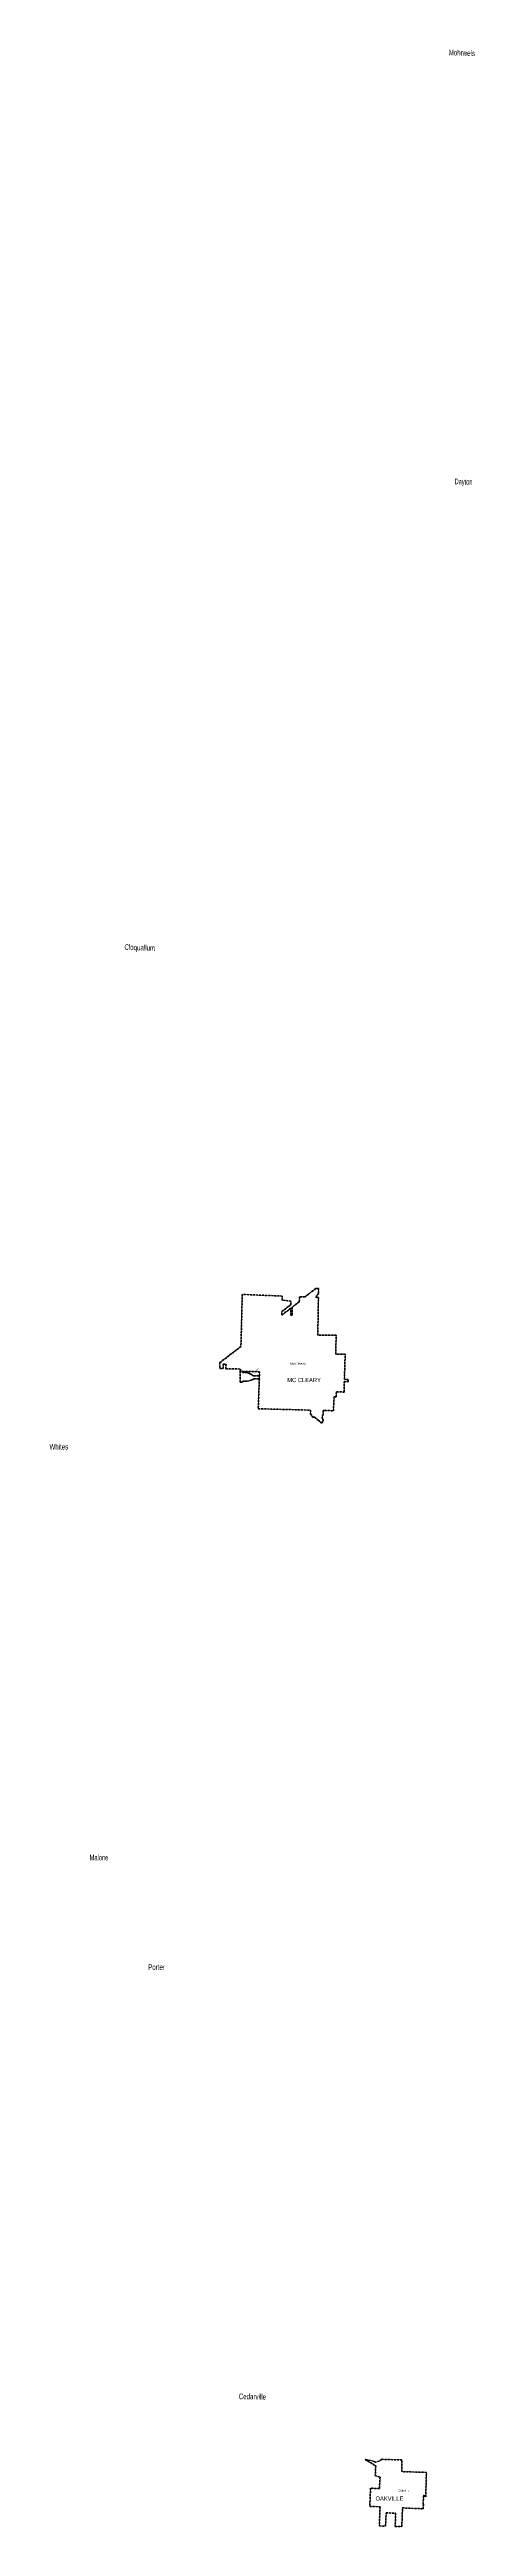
# Model space of a CAD drawing. Header units: feet. Extents: x -903180 to 1023491, y -707744 to 564635.
# Drawn here: x -585836 to -556093, y -237453 to -62169 of the extents above; entities that cross this region are included whole.
import ezdxf

# ---------------------------------------------------------------- set-up
doc = ezdxf.new("R2010")
doc.units = ezdxf.units.FT
doc.header["$LTSCALE"] = 80
doc.linetypes.add('SHORT_DASHED', pattern=[2.7, 1.5, -1.2])
doc.layers.add('13', color=7, linetype='SHORT_DASHED', lineweight=40)
doc.layers.add('58', color=7, linetype='Continuous', lineweight=13)
for name, color, linetype in [('14', 7, 'Continuous'), ('16', 7, 'Continuous'), ('36', 7, 'Continuous')]:
    doc.layers.add(name, color=color, linetype=linetype)

msp = doc.modelspace()

# ---------------------------------------------------------------- linework, layer by layer
at = {"layer": '13'}
msp.add_line((-572321.75, -155698.96), (-572343.72, -156473.21), dxfattribs=at)
for points in [[(-568643.37, -151164.8), (-568653.3, -151731.16), (-568755.24, -151727.1), (-568746.99, -151244.35), (-569346.03, -151700.61), (-569393.45, -151699.46), (-569394.26, -151485.49), (-568746.56, -150991.76), (-568748.38, -150739.06), (-569364.13, -150665.51), (-569354.4, -150379.96), (-572181.79, -150265.45), (-572278.44, -153954.38), (-573767.44, -155091.96), (-573778.52, -155515.73), (-573544.52, -155519.3), (-573536.03, -155194.38), (-573336.05, -155197.43), (-573344.54, -155522.35), (-572320.36, -155546.68), (-572321.54, -155623.49), (-572321.75, -155698.96)], [(-567791.15, -158444.13), (-567356.23, -158456.23), (-567362.95, -158725.52), (-567179.58, -158942.31), (-567070.95, -158945.23), (-566816.04, -159172.4), (-566539.55, -159371.42), (-566498.09, -159273.06), (-566465.47, -159178.72), (-566479.7, -159053.4), (-566524.73, -159052.47), (-566509.54, -158802.73), (-566464.52, -158803.66), (-566444.78, -158479), (-566383.95, -158480.26), (-566368.95, -158480.57), (-566343.95, -158481.28), (-565729.35, -158498.71), (-565685.17, -157535.34), (-565684.26, -157515.34), (-565664.3, -157515.52), (-565534.42, -157516.68), (-565519.38, -157186.8), (-565518.47, -157166.82), (-565498.47, -157167), (-564978.02, -157171.64), (-564956.74, -156458.25), (-564956.14, -156438.26), (-564936.68, -156438.81), (-564681.16, -156445.98), (-564676.52, -156290.05), (-564931.93, -156282.88), (-564951.49, -156282.33), (-564950.89, -156262.32), (-564898.47, -154504.75), (-565563.17, -154497.11), (-565540.25, -153160.06), (-566836.24, -153147.64), (-566793.5, -150484.86), (-566967.56, -150478.79), (-566792.03, -150187.95), (-566787.05, -149843.69), (-566940.14, -149838.02), (-566959.6, -149837.3), (-566980.14, -149853.06), (-567753.53, -150446.3), (-568135.07, -150431.5), (-568144.83, -150760.11), (-568145.46, -150781.4), (-568165.42, -150796.78), (-568643.37, -151164.8)], [(-572343.72, -156473.21), (-572143.81, -156479.44), (-572141.68, -156404.47), (-571988.19, -156407.76), (-571822.92, -156397.74), (-571657.64, -156367.67), (-571554.97, -156332.6), (-571444.79, -156279.98), (-571377.13, -156231.67), (-570973.66, -156230.27), (-571051.15, -158355.28), (-567791.15, -158444.13)]]:
    msp.add_lwpolyline(points, dxfattribs=at)
for points in [[(-570966.79, -156030.37), (-570955.81, -155740.86), (-572171, -155706.21), (-572168.49, -155781.37), (-571975.67, -155791.39), (-571883.02, -155798.91), (-571787.86, -155818.96), (-571712.74, -155846.52), (-571627.59, -155874.08), (-571539.95, -155926.69), (-571519.69, -155937.38), (-571467.33, -155976.81), (-571411.68, -156015.65), (-571370.67, -156031.93)], [(-560884.67, -237453.31), (-560838.69, -236138.08), (-559378.27, -236202.18), (-559372.05, -235978.24), (-559342.68, -235978.59), (-559339.22, -235868), (-559370.09, -235866.42), (-559351.67, -235248.36), (-559195.46, -235349.21), (-559145.32, -233624.43), (-560890.95, -233574.96), (-560884.41, -232749.32), (-562288.11, -232700.18), (-562492.04, -232836.14), (-562757.45, -232896.96), (-562895.69, -232830.61), (-563484.58, -232714.49), (-562734.64, -233162.66), (-562766.92, -233844.42), (-562429.55, -233964.59), (-562469.18, -234753.17), (-562470.18, -234773.17), (-562490.25, -234772.17), (-563098.48, -234741.79), (-563157.48, -236030.61), (-562428.97, -236065.17), (-562474.6, -237419.88), (-562037.77, -237433.7), (-561997.42, -236488.7), (-561326.6, -236515.97), (-561351.76, -237447.18)]]:
    msp.add_lwpolyline(points, close=True, dxfattribs=at)
at = {"layer": '58'}
for points in [[(-566539.55, -159371.42), (-566816.04, -159172.4), (-567053.68, -158960.62), (-567070.95, -158945.23), (-567093.68, -158944.62), (-567179.58, -158942.31), (-567362.95, -158725.52), (-567356.23, -158456.23), (-571051.15, -158355.28), (-570955.81, -155740.86), (-572321.75, -155698.96), (-572320.36, -155546.68), (-573344.54, -155522.35), (-573336.05, -155197.43), (-573536.03, -155194.38), (-573544.52, -155519.3), (-573778.52, -155515.73), (-573767.44, -155091.96), (-572278.44, -153954.38), (-572181.79, -150265.45), (-569354.4, -150379.96), (-569364.13, -150665.51), (-568748.38, -150739.06), (-568746.56, -150991.76), (-569394.26, -151485.49), (-569393.45, -151699.46), (-569346.03, -151700.61), (-568746.99, -151244.35), (-568755.24, -151727.1), (-568653.3, -151731.16), (-568643.37, -151164.8), (-568165.42, -150796.78), (-568145.46, -150781.4), (-568144.83, -150760.11), (-568135.07, -150431.5), (-567753.53, -150446.3), (-566980.14, -149853.06), (-566959.6, -149837.3), (-566940.14, -149838.02), (-566787.05, -149843.69), (-566792.03, -150187.95), (-566967.56, -150478.79), (-566793.5, -150484.86), (-566836.24, -153147.64), (-565540.25, -153160.06), (-565563.17, -154497.11), (-564898.47, -154504.75), (-564950.89, -156262.32), (-564951.49, -156282.33), (-564931.93, -156282.88), (-564676.52, -156290.05), (-564681.16, -156445.98), (-564936.68, -156438.81), (-564956.14, -156438.26), (-564956.74, -156458.25), (-564978.02, -157171.64), (-565498.47, -157167), (-565518.47, -157166.82), (-565519.38, -157186.8), (-565534.42, -157516.68), (-565664.3, -157515.52), (-565684.26, -157515.34), (-565685.17, -157535.34), (-565729.35, -158498.71), (-566343.95, -158481.28), (-566368.95, -158480.57), (-566383.95, -158480.26), (-566444.78, -158479), (-566464.52, -158803.66), (-566509.54, -158802.73), (-566524.73, -159052.47), (-566479.7, -159053.4), (-566465.47, -159178.72), (-566498.09, -159273.06)], [(-572343.72, -156473.21), (-572321.75, -155698.96), (-572171, -155706.21), (-572168.49, -155781.37), (-571975.67, -155791.39), (-571883.02, -155798.91), (-571787.86, -155818.96), (-571712.74, -155846.52), (-571627.59, -155874.08), (-571539.95, -155926.69), (-571467.33, -155976.81), (-571411.68, -156015.65), (-571370.67, -156031.93), (-570966.79, -156030.37), (-570973.66, -156230.27), (-571377.13, -156231.67), (-571396.02, -156245.92), (-571444.79, -156279.98), (-571554.97, -156332.6), (-571657.64, -156367.67), (-571822.92, -156397.74), (-571988.19, -156407.76), (-572141.68, -156404.47), (-572143.81, -156479.44)], [(-560884.67, -237453.31), (-560838.69, -236138.08), (-559378.27, -236202.18), (-559372.05, -235978.24), (-559342.68, -235978.59), (-559339.22, -235868), (-559370.09, -235866.42), (-559351.67, -235248.36), (-559195.46, -235349.21), (-559145.32, -233624.43), (-560890.95, -233574.96), (-560884.41, -232749.32), (-562288.11, -232700.18), (-562492.04, -232836.14), (-562757.45, -232896.96), (-562895.69, -232830.61), (-563484.58, -232714.49), (-562734.64, -233162.66), (-562766.92, -233844.42), (-562429.55, -233964.59), (-562469.18, -234753.17), (-562470.18, -234773.17), (-562490.25, -234772.17), (-563098.48, -234741.79), (-563157.48, -236030.61), (-562428.97, -236065.17), (-562474.6, -237419.88), (-562037.77, -237433.7), (-561997.42, -236488.7), (-561326.6, -236515.97), (-561351.76, -237447.18)]]:
    msp.add_lwpolyline(points, close=True, dxfattribs=at)

# ---------------------------------------------------------------- texts
at = {"layer": '14', "width": 0.85}
for s, p in [('MC CLEARY', (-568998.04, -156472.7)), ('OAKVILLE', (-562746.93, -235626.86))]:
    msp.add_text(s, height=300, dxfattribs=at).set_placement(p)
at = {"layer": '16'}
for s, rotation, width, p in [('Mohrweis', 358.108, 0.65, (-557571.78, -62572.91)), ('Dayton', 358.108, 0.6, (-557154.95, -92929.08)), ('Cloquallum', 358.108, 0.65, (-580533.19, -125882.31)), ('Cedarville', 359, 0.65, (-572434.83, -228446.63))]:
    msp.add_text(s, height=400, rotation=rotation, dxfattribs=dict(at, width=width)).set_placement(p)
for s, width, p in [('Whites', 0.65, (-585837.31, -161244.52)), ('Malone', 0.6, (-582990.36, -190315.58)), ('Porter', 0.65, (-578846.62, -198067.87))]:
    msp.add_text(s, height=400, dxfattribs=dict(at, width=width)).set_placement(p)
at = {"layer": '36', "width": 1.35}
msp.add_text('Uninc.', height=113, rotation=45, dxfattribs=at).set_placement((-571344.35, -155878))
at = {"layer": '36'}
for s, width, p in [('McCleary', 1.25, (-568800.61, -155245.46)), ('Oakville', 1.05, (-561132.67, -234985.14))]:
    msp.add_text(s, height=157.5, dxfattribs=dict(at, width=width)).set_placement(p)

doc.saveas('drawing.dxf')
